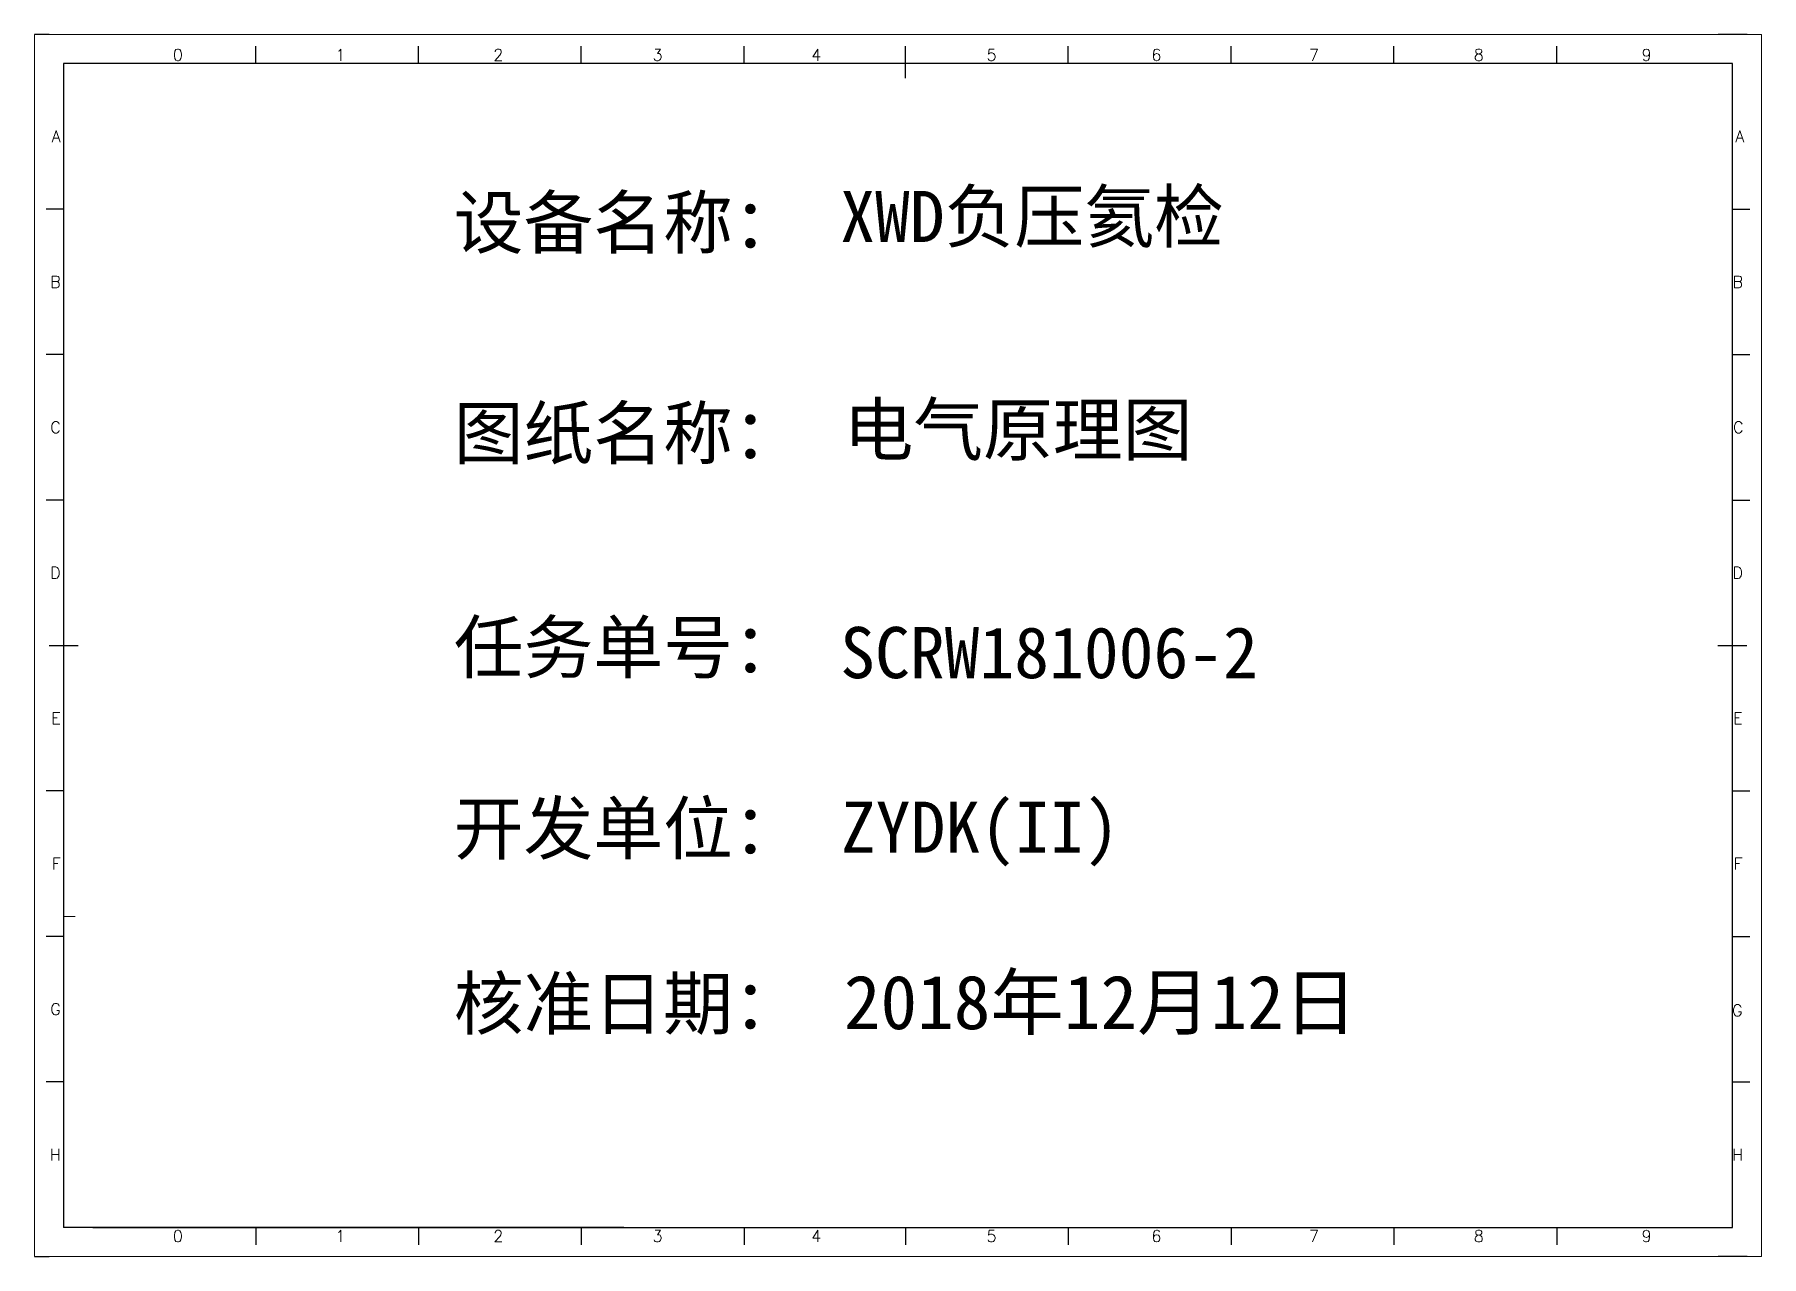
# Model space of a CAD drawing. Header units: millimetres. Extents: x -300 to 4128, y -106 to 2458.
# Drawn here: x -300 to -3, y 1904.7 to 2114.7 of the extents above; entities that cross this region are included whole.
import ezdxf
from ezdxf.enums import TextEntityAlignment as Align

# ---------------------------------------------------------------- set-up
doc = ezdxf.new("R2010")
doc.units = ezdxf.units.MM
doc.layers.add('AE_BOR', color=1, linetype='Continuous')
doc.layers.add('电气图内容', color=7, linetype='Continuous')
doc.styles.get("Standard").update_dxf_attribs({"font": ''})
doc.styles.add('WD', font='romans.shx', dxfattribs={"width": 0.8, "bigfont": 'gbcbig.shx'})
doc.styles.get('Standard').set_extended_font_data('SimSun')

msp = doc.modelspace()

# ---------------------------------------------------------------- texts
at = {"color": 7, "lineweight": 211, "insert": (-160.9, 2051.198), "char_height": 8.8, "width": 113.79098, "attachment_point": 1}
msp.add_mtext('{\\C256;电气原理图}', dxfattribs=at)
at = {"layer": 'AE_BOR', "color": 7, "style": 'WD'}
for s, p in [('0', (-275.356, 2110.176)), ('1', (-247.43, 2110.176)), ('2', (-220.281, 2110.176)), ('3', (-192.881, 2110.176)), ('4', (-165.58, 2110.176)), ('5', (-135.431, 2110.176)), ('6', (-107.086, 2110.176)), ('7', (-79.988, 2110.176)), ('8', (-51.658, 2110.176)), ('9', (-22.794, 2110.176)), ('0', (-275.356, 1907.176)), ('1', (-247.43, 1907.176)), ('2', (-220.281, 1907.176)), ('3', (-192.881, 1907.176)), ('4', (-165.58, 1907.176)), ('5', (-135.431, 1907.176)), ('6', (-107.086, 1907.176)), ('7', (-79.988, 1907.176)), ('8', (-51.658, 1907.176)), ('9', (-22.794, 1907.176))]:
    msp.add_text(s, height=2, dxfattribs=at).set_placement(p, align=Align.CENTER)
for s, p in [('A', (-295.522, 2097.176)), ('A', (-5.999, 2097.176)), ('B', (-295.522, 2072.176)), ('B', (-6.189, 2072.176)), ('C', (-295.522, 2047.176)), ('C', (-6.094, 2047.176)), ('D', (-295.522, 2022.176)), ('D', (-6.189, 2022.176)), ('E', (-295.522, 1997.176)), ('E', (-6.284, 1997.176)), ('F', (-295.522, 1972.176)), ('F', (-6.284, 1972.176)), ('F', (-6.284, 1972.176)), ('G', (-295.522, 1947.176)), ('G', (-6.284, 1946.957)), ('H', (-295.522, 1922.176)), ('H', (-6.189, 1922.176))]:
    msp.add_text(s, height=2, dxfattribs=at).set_placement(p, align=Align.MIDDLE_RIGHT)
at = {"layer": '电气图内容', "color": 7, "attachment_point": 1}
for s, insert, char_height in [('设备名称：', (-227.924, 2086.775), 8.8), ('XWD负压氦检', (-161.464, 2087.812), 8.8), ('图纸名称：', (-227.924, 2050.576), 8.8), ('任务单号：', (-227.924, 2013.773), 8.8), ('SCRW181006-2', (-161.464, 2012.862), 8.8), ('开发单位：', (-227.924, 1982.656), 8.8), ('{\\C256;ZYDK(I\\fSimSun|b0|i0|c134|p2;I\\fSimSun|b0|i0|c134|p2;)}', (-161.345, 1982.852), 8.8), ('{\\fKaiTi_GB2312|b0|i0|c134|p49;\\C256;2018\\fSimSun|b0|i0|c134|p2;年\\fKaiTi_GB2312|b0|i0|c134|p49;12\\fSimSun|b0|i0|c134|p2;月\\fKaiTi_GB2312|b0|i0|c134|p49;12日}', (-160.839, 1953.001), 9.261945), ('核准日期：', (-227.924, 1952.552), 8.8)]:
    msp.add_mtext(s, dxfattribs=dict(at, insert=insert, char_height=char_height))

# ---------------------------------------------------------------- linework, layer by layer
at = {"color": 7}
for p, q in [((-8.022, 2109.676), (-295.022, 2109.676)), ((-295.022, 2109.676), (-295.022, 1909.676)), ((-8.022, 1909.676), (-8.022, 2109.676)), ((-289.992, 1909.676), (-10.492, 1909.676)), ((-169.226, 1909.676), (-109.276, 1909.676)), ((-109.276, 1909.676), (-40.49, 1909.676))]:
    msp.add_line(p, q, dxfattribs=at)
at = {"color": 7, "lineweight": 9, "ltscale": 0.1}
for p, q in [((-295.022, 1963.105), (-293.023, 1963.105)), ((-198.688, 1909.676), (-169.226, 1909.676)), ((-170.583, 1909.676), (-170.583, 1909.676)), ((-170.583, 1909.676), (-170.583, 1909.676)), ((-170.583, 1909.676), (-170.583, 1909.676)), ((-170.583, 1909.676), (-170.583, 1909.676))]:
    msp.add_line(p, q, dxfattribs=at)
at = {"color": 7, "ltscale": 2}
for p, q in [((-8.022, 1909.676), (-8.022, 1931.123)), ((-198.688, 1909.676), (-295.022, 1909.676)), ((-40.49, 1909.676), (-10.492, 1909.676)), ((-40.49, 1909.676), (-8.022, 1909.676))]:
    msp.add_line(p, q, dxfattribs=at)
at = {"layer": 'AE_BOR', "color": 7, "lineweight": 30}
for p, q in [((-297.492, 2114.676), (-300.026, 2114.676)), ((-5.492, 2114.676), (-10.492, 2114.676)), ((-150.242, 2107.176), (-150.242, 2112.176)), ((-297.522, 2009.676), (-292.522, 2009.676)), ((-10.522, 2009.676), (-5.522, 2009.676)), ((-150.242, 1909.676), (-150.242, 1907.176)), ((-300.026, 1904.676), (-297.492, 1904.676)), ((-5.492, 1904.676), (-10.492, 1904.676))]:
    msp.add_line(p, q, dxfattribs=at)
at = {"layer": 'AE_BOR', "color": 7, "lineweight": 15}
for p, q in [((-300.026, 2114.676), (-3.026, 2114.676)), ((-300.026, 1904.676), (-300.026, 2114.676)), ((-3.026, 2114.676), (-3.026, 1904.676)), ((-3.026, 1904.676), (-300.026, 1904.676))]:
    msp.add_line(p, q, dxfattribs=at)
at = {"layer": 'AE_BOR', "color": 7}
for p, q in [((-261.992, 2109.676), (-261.992, 2112.676)), ((-233.992, 2109.676), (-233.992, 2112.676)), ((-205.992, 2109.676), (-205.992, 2112.676)), ((-177.992, 2109.676), (-177.992, 2112.676)), ((-150.242, 2109.676), (-150.242, 2112.676)), ((-122.242, 2109.676), (-122.242, 2112.676)), ((-94.242, 2109.676), (-94.242, 2112.676)), ((-66.242, 2109.676), (-66.242, 2112.676)), ((-38.242, 2109.676), (-38.242, 2112.676)), ((-295.022, 2084.676), (-298.022, 2084.676)), ((-8.022, 2084.676), (-5.022, 2084.676)), ((-295.022, 2059.676), (-298.022, 2059.676)), ((-8.022, 2059.676), (-5.022, 2059.676)), ((-295.022, 2034.676), (-298.022, 2034.676)), ((-8.022, 2034.676), (-5.022, 2034.676)), ((-295.022, 1984.676), (-298.022, 1984.676)), ((-8.022, 1984.676), (-5.022, 1984.676)), ((-295.022, 1959.676), (-298.022, 1959.676)), ((-8.022, 1959.676), (-5.022, 1959.676)), ((-295.022, 1934.676), (-298.022, 1934.676)), ((-8.022, 1934.676), (-5.022, 1934.676)), ((-261.992, 1909.676), (-261.992, 1906.676)), ((-233.992, 1909.676), (-233.992, 1906.676)), ((-205.992, 1909.676), (-205.992, 1906.676)), ((-177.992, 1909.676), (-177.992, 1906.676)), ((-150.242, 1909.676), (-150.242, 1906.676)), ((-122.242, 1909.676), (-122.242, 1906.676)), ((-94.242, 1909.676), (-94.242, 1906.676)), ((-66.242, 1909.676), (-66.242, 1906.676)), ((-38.242, 1909.676), (-38.242, 1906.676))]:
    msp.add_line(p, q, dxfattribs=at)

msp.set_redraw_order([(e.dxf.handle, doc.entitydb.next_handle()) for e in msp.query("TEXT MTEXT ATTDEF DIMENSION ARC_DIMENSION")])  # texts and dimensions are drawn at this point

doc.saveas('drawing.dxf')
